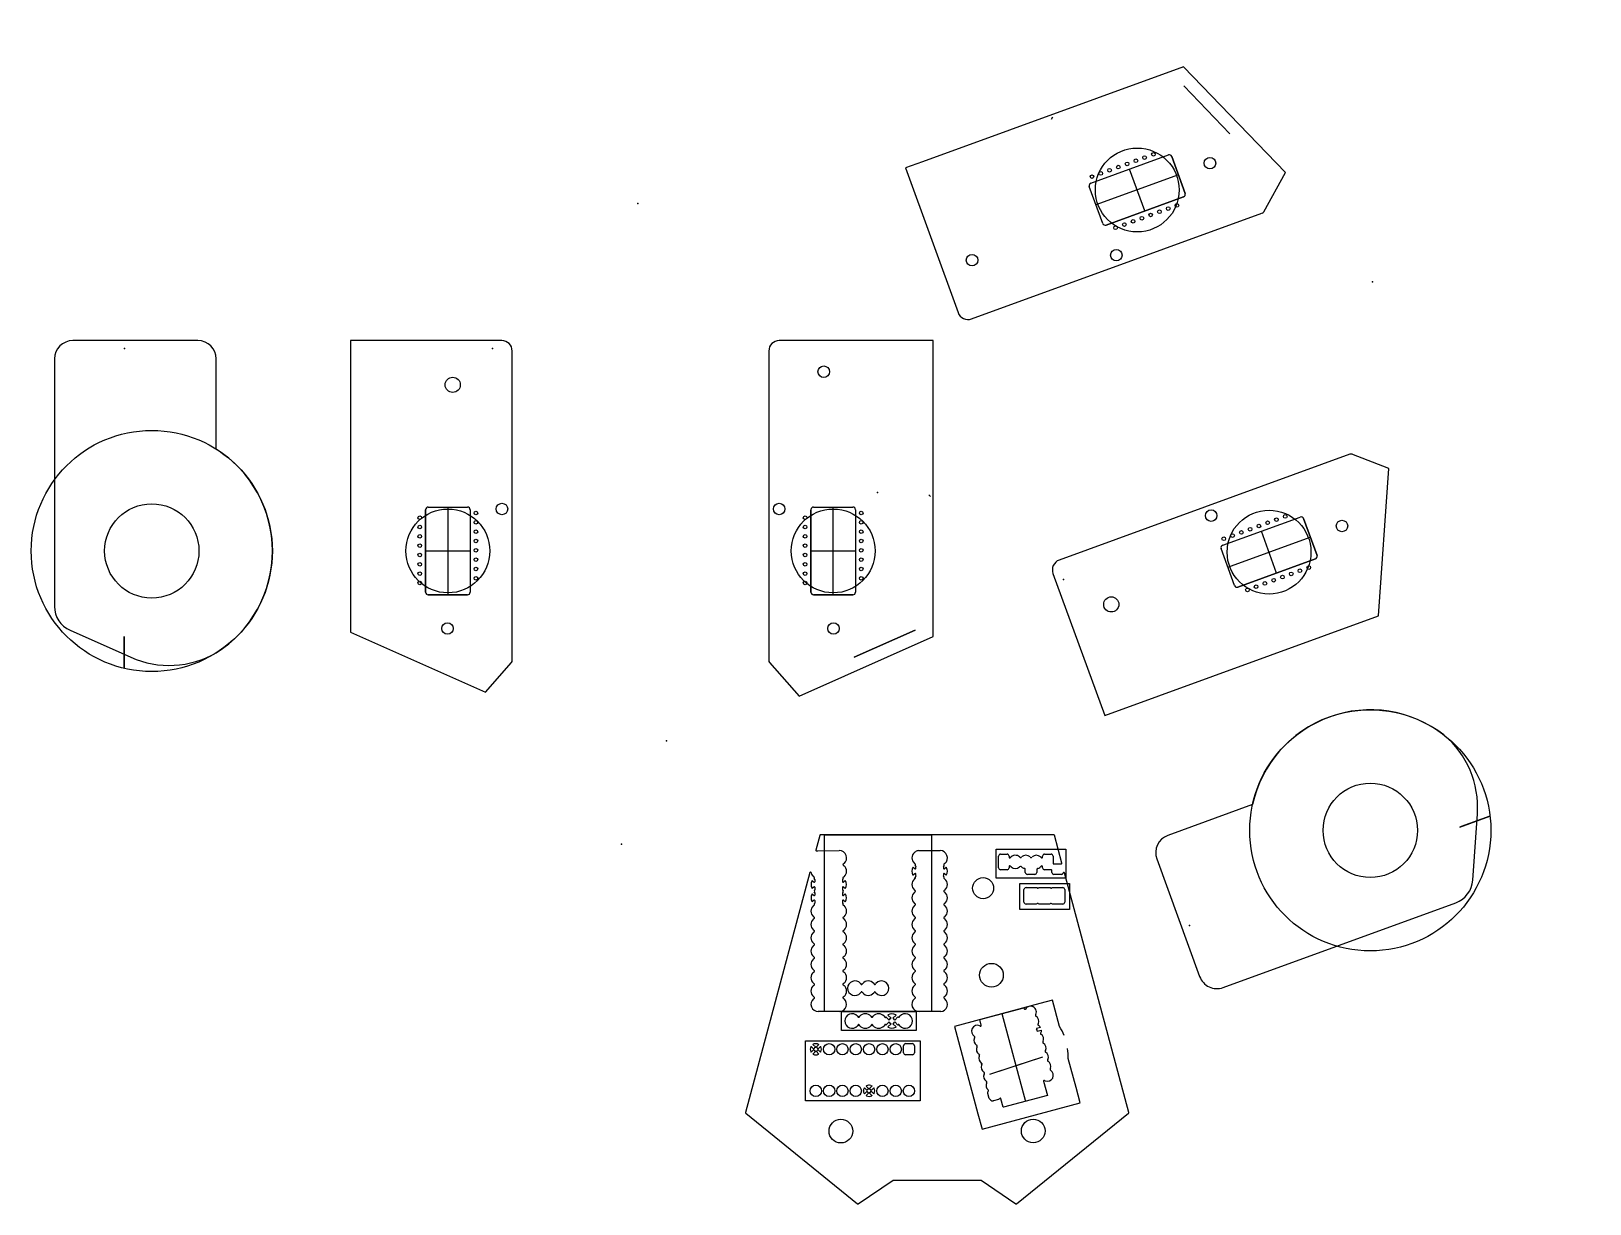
# Model space of a CAD drawing. Header units: millimetres. Extents: x -113 to 185, y -69 to 155.
import ezdxf

# ---------------------------------------------------------------- set-up
doc = ezdxf.new("R2010")
doc.units = ezdxf.units.MM
doc.header["$MEASUREMENT"] = 0
for name, color, linetype in [('atar_25mm_noscreen v5_Sketch1', 7, 'Continuous'), ('atar_25mm_noscreen v5_Sketch56', 7, 'Continuous'), ('serenity_TB_new v9 (1)_Sketch1', 7, 'Continuous'), ('serenity_TB_new v9 (1)_Sketch2', 7, 'Continuous'), ('serenity_TB_new v9 (1)_Sketch30', 7, 'Continuous'), ('serenity_TB_new v9 (1)_Sketch35', 7, 'Continuous'), ('serenity_TB_new v9 (1)_Sketch39', 7, 'Continuous'), ('serenity_TB_new v9 (1)_Sketch43', 7, 'Continuous'), ('serenity_TB_new v9 (1)_Sketch46', 7, 'Continuous'), ('serenity_TB_new v9_Sketch1', 7, 'Continuous'), ('serenity_TB_new v9_Sketch2', 7, 'Continuous'), ('serenity_TB_new v9_Sketch30', 7, 'Continuous'), ('serenity_TB_new v9_Sketch35', 7, 'Continuous'), ('serenity_TB_new v9_Sketch39', 7, 'Continuous'), ('serenity_TB_new v9_Sketch43', 7, 'Continuous'), ('serenity_TB_new v9_Sketch46', 7, 'Continuous')]:
    doc.layers.add(name, color=color, linetype=linetype)

# ---------------------------------------------------------------- blocks, each defined once
blk = doc.blocks.new('serenity_TB_newv9')
at = {"layer": 'serenity_TB_new v9_Sketch1'}
for p, q in [((8.411, 0.153, 0.16), (5.473, 0.153, 0.16)), ((8.411, -0.197, 0.16), (8.411, 0.153, 0.16)), ((5.273, -0.047, 0.16), (5.273, -5.948, 0.16)), ((8.411, -5.497, 0.16), (8.411, -0.197, 0.16)), ((6.078, -4.649, 0.16), (6.078, -3.074, 0.16)), ((6.078, -3.074, 0.16), (6.078, -4.649, 0.16)), ((6.128, -3.024, 0.16), (6.878, -3.024, 0.16)), ((6.128, -3.024, 0.16), (6.878, -3.024, 0.16)), ((6.503, -4.699, 0.16), (6.503, -3.024, 0.16)), ((6.928, -3.074, 0.16), (6.928, -4.649, 0.16)), ((6.928, -3.074, 0.16), (6.928, -4.649, 0.16)), ((6.078, -3.862, 0.16), (6.928, -3.862, 0.16)), ((6.878, -4.699, 0.16), (6.128, -4.699, 0.16)), ((6.128, -4.699, 0.16), (6.878, -4.699, 0.16)), ((5.851, -6.633, 0.16), (8.411, -5.497, 0.16)), ((5.288, -5.988, 0.16), (5.851, -6.633, 0.16))]:
    blk.add_line(p, q, dxfattribs=at)
for centre, radius in [((6.322, -0.441, 0.16), 0.11), ((5.47, -3.061, 0.16), 0.11), ((6.503, -3.862, 0.16), 0.8), ((5.967, -3.227, 0.16), 0.035), ((7.037, -3.138, 0.16), 0.035), ((5.967, -3.405, 0.16), 0.035), ((5.967, -3.583, 0.16), 0.035), ((7.037, -3.316, 0.16), 0.035), ((7.037, -3.494, 0.16), 0.035), ((5.967, -3.761, 0.16), 0.035), ((7.037, -3.672, 0.16), 0.035), ((7.037, -3.85, 0.16), 0.035), ((5.967, -3.939, 0.16), 0.035), ((5.967, -4.117, 0.16), 0.035), ((7.037, -4.028, 0.16), 0.035), ((5.967, -4.295, 0.16), 0.035), ((5.967, -4.473, 0.16), 0.035), ((7.037, -4.206, 0.16), 0.035), ((7.037, -4.384, 0.16), 0.035), ((6.509, -5.341, 0.16), 0.11)]:
    blk.add_circle(centre, radius, dxfattribs=at)
for centre, radius, start, end in [((5.473, -0.047, 0.16), 0.2, 90, 179.9996), ((6.128, -3.074, 0.16), 0.05, 90.0002, 179.9998), ((6.878, -3.074, 0.16), 0.05, 0.005, 89.995), ((6.128, -4.649, 0.16), 0.05, 179.9989, 270.0012), ((6.878, -4.649, 0.16), 0.05, 270, 0.0002), ((5.325, -5.952, 0.16), 0.0521, 176.2173, 224.4228)]:
    blk.add_arc(centre, radius, start, end, dxfattribs=at)
blk.add_point((0, 0, 0.16), dxfattribs=at)
at = {"layer": 'serenity_TB_new v9_Sketch2'}
for p, q in [((0.175, 0.153, 0.16), (-2.713, 0.153, 0.16)), ((-2.713, 0.153, 0.16), (-2.713, -5.409, 0.16)), ((0.375, -5.948, 0.16), (0.375, -0.047, 0.16)), ((-1.277, -3.075, 0.16), (-1.277, -4.65, 0.16)), ((-1.277, -4.65, 0.16), (-1.277, -3.075, 0.16)), ((-1.227, -3.025, 0.16), (-0.477, -3.025, 0.16)), ((-1.227, -3.025, 0.16), (-0.477, -3.025, 0.16)), ((-0.852, -3.025, 0.16), (-0.852, -4.7, 0.16)), ((-0.427, -3.075, 0.16), (-0.427, -4.65, 0.16)), ((-0.427, -3.075, 0.16), (-0.427, -4.65, 0.16)), ((-1.277, -3.862, 0.16), (-0.427, -3.862, 0.16)), ((-1.227, -4.7, 0.16), (-0.477, -4.7, 0.16)), ((-0.477, -4.7, 0.16), (-1.227, -4.7, 0.16)), ((-2.713, -5.409, 0.16), (-0.134, -6.555, 0.16)), ((-0.134, -6.555, 0.16), (0.361, -5.988, 0.16))]:
    blk.add_line(p, q, dxfattribs=at)
for centre, radius in [((-0.76, -0.691, 0.16), 0.145), ((0.18, -3.061, 0.16), 0.11), ((-0.852, -3.862, 0.16), 0.8), ((-1.388, -3.227, 0.16), 0.035), ((-0.318, -3.138, 0.16), 0.035), ((-1.388, -3.405, 0.16), 0.035), ((-1.388, -3.583, 0.16), 0.035), ((-0.318, -3.316, 0.16), 0.035), ((-0.318, -3.494, 0.16), 0.035), ((-1.388, -3.761, 0.16), 0.035), ((-0.318, -3.672, 0.16), 0.035), ((-0.318, -3.85, 0.16), 0.035), ((-1.388, -3.939, 0.16), 0.035), ((-1.388, -4.117, 0.16), 0.035), ((-0.318, -4.028, 0.16), 0.035), ((-1.388, -4.295, 0.16), 0.035), ((-1.388, -4.473, 0.16), 0.035), ((-0.318, -4.206, 0.16), 0.035), ((-0.318, -4.384, 0.16), 0.035), ((-0.86, -5.341, 0.16), 0.11)]:
    blk.add_circle(centre, radius, dxfattribs=at)
for centre, radius, start, end in [((0.175, -0.047, 0.16), 0.2, 0.0004, 90), ((-1.227, -3.075, 0.16), 0.05, 90.0002, 179.9998), ((-0.477, -3.075, 0.16), 0.05, 0.005, 89.995), ((-1.227, -4.65, 0.16), 0.05, 179.9989, 270.0012), ((-0.477, -4.65, 0.16), 0.05, 270, 0.0002), ((0.323, -5.952, 0.16), 0.0522, 315.5823, 3.7776)]:
    blk.add_arc(centre, radius, start, end, dxfattribs=at)
blk.add_point((0, 0, 0.16), dxfattribs=at)
at = {"layer": 'serenity_TB_new v9_Sketch30'}
for p, q in [((-7.029, -5.515, 1.725), (-7.029, -5.492, 1.568)), ((-7.029, -5.492, 1.568), (-7.029, -6.1, 1.14)), ((-7.029, -6.1, 1.14), (-7.029, -5.515, 1.725))]:
    blk.add_line(p, q, dxfattribs=at)
blk.add_point((-7.027, 0.002), dxfattribs=at)
at = {"layer": 'serenity_TB_new v9_Sketch35'}
for p, q in [((-5.623, 0.153, 0.94), (-8.011, 0.153, 0.94)), ((-8.361, -0.197, 0.94), (-8.361, -4.92, 0.94)), ((-5.273, -1.918, 0.94), (-5.273, -0.197, 0.94)), ((-8.064, -5.377, 0.94), (-6.904, -5.892, 0.94))]:
    blk.add_line(p, q, dxfattribs=at)
blk.add_circle((-6.504, -3.862, 0.94), 0.9, dxfattribs=at)
for centre, radius, start, end in [((-8.011, -0.197, 0.94), 0.35, 90, 180), ((-5.623, -0.197, 0.94), 0.35, 0.0004, 90), ((-6.503, -3.862, 0.94), 2.3, 302.3269, 57.6739), ((-7.861, -4.92, 0.94), 0.5, 180, 246.0655), ((-6.174, -4.247, 0.94), 1.8, 246.0655, 300.035)]:
    blk.add_arc(centre, radius, start, end, dxfattribs=at)
blk.add_point((0, 0, 0.94), dxfattribs=at)
at = {"layer": 'serenity_TB_new v9_Sketch39'}
for p, q in [((8.064, -5.377, 0.94), (6.904, -5.892, 0.94)), ((6.904, -5.892, 0.06), (8.064, -5.377, 0.06)), ((8.064, -5.377, 0.06), (8.064, -5.377, 0.94)), ((6.904, -5.892, 0.94), (6.904, -5.892, 0.06))]:
    blk.add_line(p, q, dxfattribs=at)
blk.add_point((3.321, -7.483), dxfattribs=at)
at = {"layer": 'serenity_TB_new v9_Sketch43'}
for p, q in [((8.361, -2.82, 0.866), (8.329, -2.788, 0.866)), ((8.329, -2.788, 0.866), (8.329, -2.788, 1.466)), ((8.329, -2.788, 1.466), (8.361, -2.82, 1.466)), ((8.361, -2.82, 1.466), (8.361, -2.82, 0.866))]:
    blk.add_line(p, q, dxfattribs=at)
blk.add_point((2.773, 2.772), dxfattribs=at)
at = {"layer": 'serenity_TB_new v9_Sketch46'}
blk.add_circle((-6.504, -3.862, 1.469), 2.301, dxfattribs=at)
blk.add_point((0, 0, 1.469), dxfattribs=at)
blk = doc.blocks.new('serenity_TB_newv9(1)')
at = {"layer": 'serenity_TB_new v9 (1)_Sketch1'}
for p, q in [((8.411, 0.153, 0.16), (5.473, 0.153, 0.16)), ((8.411, -0.197, 0.16), (8.411, 0.153, 0.16)), ((5.273, -0.047, 0.16), (5.273, -5.948, 0.16)), ((8.411, -5.497, 0.16), (8.411, -0.197, 0.16)), ((6.078, -3.074, 0.16), (6.078, -4.649, 0.16)), ((6.078, -4.649, 0.16), (6.078, -3.074, 0.16)), ((6.128, -3.024, 0.16), (6.878, -3.024, 0.16)), ((6.128, -3.024, 0.16), (6.878, -3.024, 0.16)), ((6.503, -4.699, 0.16), (6.503, -3.024, 0.16)), ((6.928, -3.074, 0.16), (6.928, -4.649, 0.16)), ((6.928, -3.074, 0.16), (6.928, -4.649, 0.16)), ((6.078, -3.862, 0.16), (6.928, -3.862, 0.16)), ((6.128, -4.699, 0.16), (6.878, -4.699, 0.16)), ((6.878, -4.699, 0.16), (6.128, -4.699, 0.16)), ((5.851, -6.633, 0.16), (8.411, -5.497, 0.16)), ((5.288, -5.988, 0.16), (5.851, -6.633, 0.16))]:
    blk.add_line(p, q, dxfattribs=at)
for centre, radius in [((6.322, -0.441, 0.16), 0.11), ((5.47, -3.061, 0.16), 0.11), ((6.503, -3.862, 0.16), 0.8), ((5.967, -3.227, 0.16), 0.035), ((7.037, -3.138, 0.16), 0.035), ((5.967, -3.405, 0.16), 0.035), ((5.967, -3.583, 0.16), 0.035), ((7.037, -3.316, 0.16), 0.035), ((7.037, -3.494, 0.16), 0.035), ((5.967, -3.761, 0.16), 0.035), ((7.037, -3.672, 0.16), 0.035), ((7.037, -3.85, 0.16), 0.035), ((5.967, -3.939, 0.16), 0.035), ((5.967, -4.117, 0.16), 0.035), ((7.037, -4.028, 0.16), 0.035), ((5.967, -4.295, 0.16), 0.035), ((5.967, -4.473, 0.16), 0.035), ((7.037, -4.206, 0.16), 0.035), ((7.037, -4.384, 0.16), 0.035), ((6.509, -5.341, 0.16), 0.11)]:
    blk.add_circle(centre, radius, dxfattribs=at)
for centre, radius, start, end in [((5.473, -0.047, 0.16), 0.2, 90, 179.9996), ((6.128, -3.074, 0.16), 0.05, 90.0002, 179.9998), ((6.878, -3.074, 0.16), 0.05, 0.005, 89.995), ((6.128, -4.649, 0.16), 0.05, 179.9989, 270.0012), ((6.878, -4.649, 0.16), 0.05, 270, 0.0002), ((5.325, -5.952, 0.16), 0.0521, 176.2173, 224.4228)]:
    blk.add_arc(centre, radius, start, end, dxfattribs=at)
blk.add_point((0, 0, 0.16), dxfattribs=at)
at = {"layer": 'serenity_TB_new v9 (1)_Sketch2'}
for p, q in [((0.175, 0.153, 0.16), (-2.713, 0.153, 0.16)), ((-2.713, 0.153, 0.16), (-2.713, -5.409, 0.16)), ((0.375, -5.948, 0.16), (0.375, -0.047, 0.16)), ((-1.277, -3.075, 0.16), (-1.277, -4.65, 0.16)), ((-1.277, -4.65, 0.16), (-1.277, -3.075, 0.16)), ((-1.227, -3.025, 0.16), (-0.477, -3.025, 0.16)), ((-1.227, -3.025, 0.16), (-0.477, -3.025, 0.16)), ((-0.852, -3.025, 0.16), (-0.852, -4.7, 0.16)), ((-0.427, -3.075, 0.16), (-0.427, -4.65, 0.16)), ((-0.427, -3.075, 0.16), (-0.427, -4.65, 0.16)), ((-1.277, -3.862, 0.16), (-0.427, -3.862, 0.16)), ((-1.227, -4.7, 0.16), (-0.477, -4.7, 0.16)), ((-0.477, -4.7, 0.16), (-1.227, -4.7, 0.16)), ((-2.713, -5.409, 0.16), (-0.134, -6.555, 0.16)), ((-0.134, -6.555, 0.16), (0.361, -5.988, 0.16))]:
    blk.add_line(p, q, dxfattribs=at)
for centre, radius in [((-0.76, -0.691, 0.16), 0.145), ((0.18, -3.061, 0.16), 0.11), ((-0.852, -3.862, 0.16), 0.8), ((-1.388, -3.227, 0.16), 0.035), ((-0.318, -3.138, 0.16), 0.035), ((-1.388, -3.405, 0.16), 0.035), ((-1.388, -3.583, 0.16), 0.035), ((-0.318, -3.316, 0.16), 0.035), ((-0.318, -3.494, 0.16), 0.035), ((-1.388, -3.761, 0.16), 0.035), ((-0.318, -3.672, 0.16), 0.035), ((-0.318, -3.85, 0.16), 0.035), ((-1.388, -3.939, 0.16), 0.035), ((-1.388, -4.117, 0.16), 0.035), ((-0.318, -4.028, 0.16), 0.035), ((-1.388, -4.295, 0.16), 0.035), ((-1.388, -4.473, 0.16), 0.035), ((-0.318, -4.206, 0.16), 0.035), ((-0.318, -4.384, 0.16), 0.035), ((-0.86, -5.341, 0.16), 0.11)]:
    blk.add_circle(centre, radius, dxfattribs=at)
for centre, radius, start, end in [((0.175, -0.047, 0.16), 0.2, 0.0004, 90), ((-1.227, -3.075, 0.16), 0.05, 90.0002, 179.9998), ((-0.477, -3.075, 0.16), 0.05, 0.005, 89.995), ((-1.227, -4.65, 0.16), 0.05, 179.9989, 270.0012), ((-0.477, -4.65, 0.16), 0.05, 270, 0.0002), ((0.323, -5.952, 0.16), 0.0522, 315.5823, 3.7776)]:
    blk.add_arc(centre, radius, start, end, dxfattribs=at)
blk.add_point((0, 0, 0.16), dxfattribs=at)
at = {"layer": 'serenity_TB_new v9 (1)_Sketch30'}
for p, q in [((-7.029, -5.492, 1.568), (-7.029, -6.1, 1.14)), ((-7.029, -5.515, 1.725), (-7.029, -5.492, 1.568)), ((-7.029, -6.1, 1.14), (-7.029, -5.515, 1.725))]:
    blk.add_line(p, q, dxfattribs=at)
blk.add_point((-7.027, 0.002), dxfattribs=at)
at = {"layer": 'serenity_TB_new v9 (1)_Sketch35'}
for p, q in [((-5.623, 0.153, 0.94), (-8.011, 0.153, 0.94)), ((-8.361, -0.197, 0.94), (-8.361, -4.92, 0.94)), ((-5.273, -1.918, 0.94), (-5.273, -0.197, 0.94)), ((-8.064, -5.377, 0.94), (-6.904, -5.892, 0.94))]:
    blk.add_line(p, q, dxfattribs=at)
blk.add_circle((-6.504, -3.862, 0.94), 0.9, dxfattribs=at)
for centre, radius, start, end in [((-8.011, -0.197, 0.94), 0.35, 90, 180), ((-5.623, -0.197, 0.94), 0.35, 0.0004, 90), ((-6.503, -3.862, 0.94), 2.3, 302.3269, 57.6739), ((-7.861, -4.92, 0.94), 0.5, 180, 246.0655), ((-6.174, -4.247, 0.94), 1.8, 246.0655, 300.035)]:
    blk.add_arc(centre, radius, start, end, dxfattribs=at)
blk.add_point((0, 0, 0.94), dxfattribs=at)
at = {"layer": 'serenity_TB_new v9 (1)_Sketch39'}
for p, q in [((6.904, -5.892, 0.06), (8.064, -5.377, 0.06)), ((8.064, -5.377, 0.94), (6.904, -5.892, 0.94)), ((8.064, -5.377, 0.06), (8.064, -5.377, 0.94)), ((6.904, -5.892, 0.94), (6.904, -5.892, 0.06))]:
    blk.add_line(p, q, dxfattribs=at)
blk.add_point((3.321, -7.483), dxfattribs=at)
at = {"layer": 'serenity_TB_new v9 (1)_Sketch43'}
for p, q in [((8.329, -2.788, 0.866), (8.329, -2.788, 1.466)), ((8.361, -2.82, 0.866), (8.329, -2.788, 0.866)), ((8.329, -2.788, 1.466), (8.361, -2.82, 1.466)), ((8.361, -2.82, 1.466), (8.361, -2.82, 0.866))]:
    blk.add_line(p, q, dxfattribs=at)
blk.add_point((2.773, 2.772), dxfattribs=at)
at = {"layer": 'serenity_TB_new v9 (1)_Sketch46'}
blk.add_circle((-6.504, -3.862, 1.469), 2.301, dxfattribs=at)
blk.add_point((0, 0, 1.469), dxfattribs=at)

msp = doc.modelspace()

# ---------------------------------------------------------------- linework, layer by layer
at = {"layer": 'atar_25mm_noscreen v5_Sketch1'}
for p, q in [((37.81, 1.65, 1.54), (37.07, -1.15, 1.54)), ((37.85, 1.71, 1.54), (37.81, 1.65, 1.54)), ((37.91, 1.74, 1.54), (37.85, 1.71, 1.54)), ((82.5, 1.74, 1.54), (37.91, 1.74, 1.54)), ((38.71, 1.74, 1.54), (59.13, 1.74, 1.54)), ((38.71, -31.98, 1.54), (38.71, 1.74, 1.54)), ((59.13, 1.74, 1.54), (59.13, -31.98, 1.54)), ((82.56, 1.72, 1.54), (82.5, 1.74, 1.54)), ((82.61, 1.67, 1.54), (82.56, 1.72, 1.54)), ((84.03, -3.63, 1.54), (82.61, 1.67, 1.54)), ((37.21, -1.3, 1.54), (37.42, -1.27, 1.54)), ((37.42, -1.27, 1.54), (37.48, -1.27, 1.54)), ((37.48, -1.27, 1.54), (41.55, -1.26, 1.54)), ((55.89, -1.6, 1.54), (56.06, -1.47, 1.54)), ((56.75, -1.26, 1.54), (60.8, -1.26, 1.54)), ((71.5, -6.54, 1.54), (71.5, -1, 1.54)), ((71.5, -1, 1.54), (84.81, -1, 1.54)), ((71.94, -2.37, 1.54), (71.95, -2.31, 1.54)), ((71.94, -4.46, 1.54), (71.94, -2.37, 1.54)), ((72.34, -1.91, 1.54), (72.4, -1.91, 1.54)), ((72.4, -1.91, 1.54), (73.5, -1.91, 1.54)), ((73.5, -1.91, 1.54), (73.56, -1.91, 1.54)), ((73.95, -2.31, 1.54), (73.96, -2.37, 1.54)), ((73.96, -2.37, 1.54), (73.96, -2.56, 1.54)), ((74.13, -2.65, 1.54), (74.18, -2.6, 1.54)), ((75.97, -2.45, 1.54), (76.06, -2.55, 1.54)), ((76.24, -2.55, 1.54), (76.33, -2.45, 1.54)), ((77.97, -2.45, 1.54), (78.06, -2.55, 1.54)), ((78.24, -2.55, 1.54), (78.33, -2.45, 1.54)), ((79.97, -2.45, 1.54), (80.14, -2.63, 1.54)), ((80.34, -2.37, 1.54), (80.35, -2.31, 1.54)), ((80.34, -2.53, 1.54), (80.34, -2.37, 1.54)), ((80.74, -1.91, 1.54), (80.8, -1.91, 1.54)), ((80.8, -1.91, 1.54), (81.9, -1.91, 1.54)), ((81.9, -1.91, 1.54), (81.96, -1.91, 1.54)), ((82.35, -2.31, 1.54), (82.36, -2.37, 1.54)), ((82.36, -2.37, 1.54), (82.36, -3.7, 1.54)), ((84.81, -1, 1.54), (84.81, -6.54, 1.54)), ((35.92, -5.41, 1.54), (23.64, -51.26, 1.54)), ((36.18, -5.52, 1.54), (36.17, -5.43, 1.54)), ((42.45, -3.71, 1.54), (42.28, -3.84, 1.54)), ((42.29, -4.02, 1.54), (42.45, -4.14, 1.54)), ((55.61, -4.47, 1.54), (55.65, -4.41, 1.54)), ((55.65, -5.97, 1.54), (55.61, -5.91, 1.54)), ((55.65, -4.41, 1.54), (55.96, -4.72, 1.54)), ((55.96, -5.66, 1.54), (55.65, -5.97, 1.54)), ((56.05, -3.83, 1.54), (55.89, -3.71, 1.54)), ((56.01, -4.06, 1.54), (56.06, -4.01, 1.54)), ((56.15, -4.2, 1.54), (56.01, -4.06, 1.54)), ((56.19, -4.26, 1.54), (56.15, -4.2, 1.54)), ((56.17, -4.42, 1.54), (56.19, -4.31, 1.54)), ((56.17, -4.63, 1.54), (56.17, -4.42, 1.54)), ((56.18, -6.01, 1.54), (56.17, -5.75, 1.54)), ((56.19, -4.31, 1.54), (56.19, -4.26, 1.54)), ((61.41, -4.25, 1.54), (61.4, -4.32, 1.54)), ((61.4, -4.32, 1.54), (61.42, -4.38, 1.54)), ((61.44, -4.2, 1.54), (61.41, -4.25, 1.54)), ((61.42, -4.38, 1.54), (61.42, -4.63, 1.54)), ((61.42, -5.75, 1.54), (61.42, -5.97, 1.54)), ((61.59, -4.06, 1.54), (61.44, -4.2, 1.54)), ((61.71, -3.71, 1.54), (61.53, -3.84, 1.54)), ((61.54, -4.03, 1.54), (61.59, -4.06, 1.54)), ((61.63, -4.72, 1.54), (61.94, -4.41, 1.54)), ((61.94, -5.97, 1.54), (61.63, -5.66, 1.54)), ((61.94, -4.41, 1.54), (61.98, -4.47, 1.54)), ((61.98, -5.91, 1.54), (61.94, -5.97, 1.54)), ((71.95, -4.52, 1.54), (71.94, -4.46, 1.54)), ((72.4, -4.92, 1.54), (72.34, -4.92, 1.54)), ((73.5, -4.92, 1.54), (72.4, -4.92, 1.54)), ((73.56, -4.92, 1.54), (73.5, -4.92, 1.54)), ((73.96, -4.46, 1.54), (73.95, -4.52, 1.54)), ((73.96, -4.3, 1.54), (73.96, -4.46, 1.54)), ((74.33, -4.37, 1.54), (74.16, -4.2, 1.54)), ((76.06, -4.28, 1.54), (75.97, -4.37, 1.54)), ((76.33, -4.37, 1.54), (76.24, -4.28, 1.54)), ((76.94, -4.65, 1.54), (76.85, -4.64, 1.54)), ((77.04, -5.35, 1.54), (77.04, -4.78, 1.54)), ((77.05, -5.41, 1.54), (77.04, -5.35, 1.54)), ((77.5, -5.81, 1.54), (77.44, -5.81, 1.54)), ((78.8, -5.81, 1.54), (77.5, -5.81, 1.54)), ((78.86, -5.81, 1.54), (78.8, -5.81, 1.54)), ((79.26, -5.35, 1.54), (79.25, -5.41, 1.54)), ((79.26, -4.78, 1.54), (79.26, -5.35, 1.54)), ((79.44, -4.64, 1.54), (79.36, -4.65, 1.54)), ((80.17, -4.18, 1.54), (80.12, -4.22, 1.54)), ((80.34, -4.46, 1.54), (80.34, -4.27, 1.54)), ((80.35, -4.52, 1.54), (80.34, -4.46, 1.54)), ((80.8, -4.92, 1.54), (80.74, -4.92, 1.54)), ((81.9, -4.92, 1.54), (80.8, -4.92, 1.54)), ((81.97, -4.92, 1.54), (81.9, -4.92, 1.54)), ((82.02, -4.91, 1.54), (81.97, -4.92, 1.54)), ((82.08, -4.95, 1.54), (82.02, -4.91, 1.54)), ((82.12, -5.01, 1.54), (82.08, -4.95, 1.54)), ((82.12, -5.34, 1.54), (82.12, -5.01, 1.54)), ((82.13, -5.4, 1.54), (82.12, -5.34, 1.54)), ((82.36, -3.7, 1.54), (82.39, -3.76, 1.54)), ((82.39, -3.76, 1.54), (82.46, -3.8, 1.54)), ((82.46, -3.8, 1.54), (82.51, -3.79, 1.54)), ((82.51, -3.79, 1.54), (82.58, -3.79, 1.54)), ((82.58, -5.8, 1.54), (82.52, -5.8, 1.54)), ((82.58, -3.79, 1.54), (83.92, -3.79, 1.54)), ((83.88, -5.8, 1.54), (82.58, -5.8, 1.54)), ((83.94, -5.8, 1.54), (83.88, -5.8, 1.54)), ((84.3, -5.5, 1.54), (84.28, -5.54, 1.54)), ((96.79, -51.26, 1.54), (84.53, -5.51, 1.54)), ((36.35, -7.01, 1.54), (36.4, -6.95, 1.54)), ((36.4, -8.51, 1.54), (36.35, -8.45, 1.54)), ((36.4, -6.95, 1.54), (36.7, -7.26, 1.54)), ((36.7, -8.2, 1.54), (36.4, -8.51, 1.54)), ((36.79, -6.37, 1.54), (36.63, -6.25, 1.54)), ((36.75, -6.6, 1.54), (36.81, -6.55, 1.54)), ((36.9, -6.74, 1.54), (36.75, -6.6, 1.54)), ((36.75, -8.87, 1.54), (36.9, -8.72, 1.54)), ((36.8, -8.9, 1.54), (36.75, -8.87, 1.54)), ((36.93, -6.8, 1.54), (36.9, -6.74, 1.54)), ((36.9, -8.72, 1.54), (36.92, -8.68, 1.54)), ((36.92, -6.96, 1.54), (36.93, -6.85, 1.54)), ((36.92, -7.17, 1.54), (36.92, -6.96, 1.54)), ((36.92, -8.55, 1.54), (36.92, -8.29, 1.54)), ((36.93, -8.61, 1.54), (36.92, -8.55, 1.54)), ((36.92, -8.68, 1.54), (36.93, -8.61, 1.54)), ((36.93, -6.85, 1.54), (36.93, -6.8, 1.54)), ((42.18, -6.74, 1.54), (42.15, -6.79, 1.54)), ((42.15, -6.79, 1.54), (42.15, -6.86, 1.54)), ((42.15, -6.86, 1.54), (42.16, -6.92, 1.54)), ((42.16, -8.51, 1.54), (42.15, -8.62, 1.54)), ((42.15, -8.62, 1.54), (42.15, -8.66, 1.54)), ((42.15, -8.66, 1.54), (42.18, -8.72, 1.54)), ((42.16, -6.92, 1.54), (42.16, -7.17, 1.54)), ((42.16, -8.29, 1.54), (42.16, -8.51, 1.54)), ((42.33, -6.6, 1.54), (42.18, -6.74, 1.54)), ((42.18, -8.72, 1.54), (42.33, -8.87, 1.54)), ((42.33, -8.87, 1.54), (42.26, -8.92, 1.54)), ((42.45, -6.25, 1.54), (42.27, -6.38, 1.54)), ((42.29, -6.57, 1.54), (42.33, -6.6, 1.54)), ((42.37, -7.26, 1.54), (42.68, -6.95, 1.54)), ((42.68, -8.51, 1.54), (42.37, -8.2, 1.54)), ((42.68, -6.95, 1.54), (42.72, -7.01, 1.54)), ((42.72, -8.45, 1.54), (42.68, -8.51, 1.54)), ((55.89, -6.68, 1.54), (56.06, -6.54, 1.54)), ((56.04, -8.9, 1.54), (55.89, -8.79, 1.54)), ((56.01, -6.33, 1.54), (56.15, -6.18, 1.54)), ((56.05, -6.36, 1.54), (56.01, -6.33, 1.54)), ((56.15, -6.18, 1.54), (56.18, -6.14, 1.54)), ((56.19, -6.07, 1.54), (56.18, -6.01, 1.54)), ((56.18, -6.14, 1.54), (56.19, -6.07, 1.54)), ((61.42, -5.97, 1.54), (61.4, -6.08, 1.54)), ((61.4, -6.08, 1.54), (61.41, -6.12, 1.54)), ((61.41, -6.12, 1.54), (61.44, -6.18, 1.54)), ((61.44, -6.18, 1.54), (61.59, -6.33, 1.54)), ((61.59, -6.33, 1.54), (61.53, -6.37, 1.54)), ((61.71, -8.79, 1.54), (61.53, -8.92, 1.54)), ((61.54, -6.56, 1.54), (61.71, -6.68, 1.54)), ((84.81, -6.54, 1.54), (71.5, -6.54, 1.54)), ((76, -7.5, 1.54), (85.5, -7.5, 1.54)), ((76, -12.5, 1.54), (76, -7.5, 1.54)), ((76.79, -8.73, 1.54), (76.8, -8.67, 1.54)), ((76.79, -11.02, 1.54), (76.79, -8.73, 1.54)), ((77.19, -8.27, 1.54), (77.25, -8.27, 1.54)), ((77.25, -8.27, 1.54), (79.05, -8.27, 1.54)), ((79.05, -8.27, 1.54), (79.11, -8.27, 1.54)), ((79.11, -8.27, 1.54), (79.25, -8.32, 1.54)), ((79.25, -8.32, 1.54), (79.36, -8.41, 1.54)), ((79.36, -8.41, 1.54), (79.43, -8.42, 1.54)), ((79.43, -8.42, 1.54), (79.49, -8.4, 1.54)), ((79.49, -8.4, 1.54), (79.59, -8.32, 1.54)), ((79.59, -8.32, 1.54), (79.73, -8.27, 1.54)), ((79.73, -8.27, 1.54), (79.79, -8.27, 1.54)), ((79.79, -8.27, 1.54), (81.59, -8.27, 1.54)), ((81.59, -8.27, 1.54), (81.65, -8.27, 1.54)), ((81.65, -8.27, 1.54), (81.79, -8.32, 1.54)), ((81.79, -8.32, 1.54), (81.9, -8.41, 1.54)), ((81.9, -8.41, 1.54), (81.97, -8.42, 1.54)), ((81.97, -8.42, 1.54), (82.03, -8.4, 1.54)), ((82.03, -8.4, 1.54), (82.13, -8.32, 1.54)), ((82.13, -8.32, 1.54), (82.27, -8.27, 1.54)), ((82.27, -8.27, 1.54), (82.33, -8.27, 1.54)), ((82.33, -8.27, 1.54), (84.13, -8.27, 1.54)), ((84.13, -8.27, 1.54), (84.19, -8.27, 1.54)), ((84.58, -8.67, 1.54), (84.59, -8.73, 1.54)), ((84.59, -8.73, 1.54), (84.59, -11.02, 1.54)), ((85.5, -7.5, 1.54), (85.5, -12.5, 1.54)), ((36.35, -9.55, 1.54), (36.4, -9.49, 1.54)), ((36.4, -11.05, 1.54), (36.35, -10.99, 1.54)), ((36.4, -9.49, 1.54), (36.7, -9.8, 1.54)), ((36.7, -10.74, 1.54), (36.4, -11.05, 1.54)), ((36.63, -11.76, 1.54), (36.81, -11.62, 1.54)), ((36.75, -9.14, 1.54), (36.81, -9.09, 1.54)), ((36.9, -9.28, 1.54), (36.75, -9.14, 1.54)), ((36.75, -11.41, 1.54), (36.9, -11.26, 1.54)), ((36.79, -11.44, 1.54), (36.75, -11.41, 1.54)), ((36.93, -9.34, 1.54), (36.9, -9.28, 1.54)), ((36.9, -11.26, 1.54), (36.92, -11.22, 1.54)), ((36.92, -9.5, 1.54), (36.93, -9.39, 1.54)), ((36.92, -9.71, 1.54), (36.92, -9.5, 1.54)), ((36.92, -11.09, 1.54), (36.92, -10.83, 1.54)), ((36.93, -11.15, 1.54), (36.92, -11.09, 1.54)), ((36.92, -11.22, 1.54), (36.93, -11.15, 1.54)), ((36.93, -9.39, 1.54), (36.93, -9.34, 1.54)), ((42.18, -9.28, 1.54), (42.15, -9.33, 1.54)), ((42.15, -9.33, 1.54), (42.15, -9.4, 1.54)), ((42.15, -9.4, 1.54), (42.16, -9.46, 1.54)), ((42.16, -11.05, 1.54), (42.15, -11.16, 1.54)), ((42.15, -11.16, 1.54), (42.15, -11.2, 1.54)), ((42.15, -11.2, 1.54), (42.18, -11.26, 1.54)), ((42.16, -9.46, 1.54), (42.16, -9.71, 1.54)), ((42.16, -10.83, 1.54), (42.16, -11.05, 1.54)), ((42.33, -9.14, 1.54), (42.18, -9.28, 1.54)), ((42.18, -11.26, 1.54), (42.33, -11.41, 1.54)), ((42.33, -11.41, 1.54), (42.27, -11.45, 1.54)), ((42.28, -9.1, 1.54), (42.33, -9.14, 1.54)), ((42.29, -11.64, 1.54), (42.45, -11.76, 1.54)), ((42.37, -9.8, 1.54), (42.68, -9.49, 1.54)), ((42.68, -11.05, 1.54), (42.37, -10.74, 1.54)), ((42.68, -9.49, 1.54), (42.72, -9.55, 1.54)), ((42.72, -10.99, 1.54), (42.68, -11.05, 1.54)), ((55.89, -9.22, 1.54), (56.06, -9.09, 1.54)), ((56.04, -11.44, 1.54), (55.89, -11.33, 1.54)), ((55.89, -11.76, 1.54), (56.06, -11.63, 1.54)), ((61.71, -11.33, 1.54), (61.53, -11.46, 1.54)), ((61.55, -9.1, 1.54), (61.71, -9.22, 1.54)), ((61.55, -11.64, 1.54), (61.71, -11.76, 1.54)), ((76.8, -11.08, 1.54), (76.79, -11.02, 1.54)), ((77.25, -11.48, 1.54), (77.19, -11.48, 1.54)), ((79.05, -11.48, 1.54), (77.25, -11.48, 1.54)), ((79.11, -11.48, 1.54), (79.05, -11.48, 1.54)), ((79.25, -11.43, 1.54), (79.11, -11.48, 1.54)), ((79.34, -11.35, 1.54), (79.25, -11.43, 1.54)), ((79.41, -11.33, 1.54), (79.34, -11.35, 1.54)), ((79.48, -11.34, 1.54), (79.41, -11.33, 1.54)), ((79.59, -11.43, 1.54), (79.48, -11.34, 1.54)), ((79.73, -11.48, 1.54), (79.59, -11.43, 1.54)), ((79.79, -11.48, 1.54), (79.73, -11.48, 1.54)), ((81.59, -11.48, 1.54), (79.79, -11.48, 1.54)), ((81.65, -11.48, 1.54), (81.59, -11.48, 1.54)), ((81.79, -11.43, 1.54), (81.65, -11.48, 1.54)), ((81.88, -11.35, 1.54), (81.79, -11.43, 1.54)), ((81.95, -11.33, 1.54), (81.88, -11.35, 1.54)), ((82.02, -11.34, 1.54), (81.95, -11.33, 1.54)), ((82.13, -11.43, 1.54), (82.02, -11.34, 1.54)), ((82.27, -11.48, 1.54), (82.13, -11.43, 1.54)), ((82.33, -11.48, 1.54), (82.27, -11.48, 1.54)), ((84.13, -11.48, 1.54), (82.33, -11.48, 1.54)), ((84.19, -11.48, 1.54), (84.13, -11.48, 1.54)), ((84.59, -11.02, 1.54), (84.58, -11.08, 1.54)), ((36.78, -13.98, 1.54), (36.63, -13.87, 1.54)), ((36.63, -14.3, 1.54), (36.8, -14.17, 1.54)), ((42.45, -13.87, 1.54), (42.28, -14, 1.54)), ((42.29, -14.18, 1.54), (42.45, -14.3, 1.54)), ((56.04, -13.98, 1.54), (55.89, -13.87, 1.54)), ((55.89, -14.3, 1.54), (56.06, -14.17, 1.54)), ((61.71, -13.87, 1.54), (61.53, -14, 1.54)), ((61.55, -14.18, 1.54), (61.71, -14.3, 1.54)), ((85.5, -12.5, 1.54), (76, -12.5, 1.54)), ((36.78, -16.52, 1.54), (36.63, -16.41, 1.54)), ((36.63, -16.84, 1.54), (36.8, -16.71, 1.54)), ((42.45, -16.41, 1.54), (42.28, -16.54, 1.54)), ((42.29, -16.72, 1.54), (42.45, -16.84, 1.54)), ((56.04, -16.52, 1.54), (55.89, -16.41, 1.54)), ((55.89, -16.84, 1.54), (56.06, -16.71, 1.54)), ((61.71, -16.41, 1.54), (61.53, -16.54, 1.54)), ((61.55, -16.72, 1.54), (61.71, -16.84, 1.54)), ((36.78, -19.06, 1.54), (36.63, -18.95, 1.54)), ((36.63, -19.38, 1.54), (36.8, -19.25, 1.54)), ((42.45, -18.95, 1.54), (42.28, -19.08, 1.54)), ((42.29, -19.26, 1.54), (42.45, -19.38, 1.54)), ((56.04, -19.06, 1.54), (55.89, -18.95, 1.54)), ((55.89, -19.38, 1.54), (56.06, -19.25, 1.54)), ((61.71, -18.95, 1.54), (61.53, -19.08, 1.54)), ((61.55, -19.26, 1.54), (61.71, -19.38, 1.54)), ((36.78, -21.6, 1.54), (36.63, -21.49, 1.54)), ((36.63, -21.92, 1.54), (36.8, -21.79, 1.54)), ((42.45, -21.49, 1.54), (42.28, -21.62, 1.54)), ((42.29, -21.8, 1.54), (42.45, -21.92, 1.54)), ((56.04, -21.6, 1.54), (55.89, -21.49, 1.54)), ((55.89, -21.92, 1.54), (56.06, -21.79, 1.54)), ((61.71, -21.49, 1.54), (61.53, -21.62, 1.54)), ((61.55, -21.8, 1.54), (61.71, -21.92, 1.54)), ((36.78, -24.14, 1.54), (36.63, -24.03, 1.54)), ((36.63, -24.46, 1.54), (36.8, -24.33, 1.54)), ((36.78, -26.68, 1.54), (36.63, -26.57, 1.54)), ((42.45, -24.03, 1.54), (42.28, -24.16, 1.54)), ((42.45, -26.57, 1.54), (42.28, -26.7, 1.54)), ((42.29, -24.34, 1.54), (42.45, -24.46, 1.54)), ((45.58, -26.61, 1.54), (45.71, -26.78, 1.54)), ((45.9, -26.77, 1.54), (46.01, -26.61, 1.54)), ((48.12, -26.61, 1.54), (48.25, -26.78, 1.54)), ((48.44, -26.77, 1.54), (48.55, -26.61, 1.54)), ((56.04, -24.14, 1.54), (55.89, -24.03, 1.54)), ((55.89, -24.46, 1.54), (56.06, -24.33, 1.54)), ((56.04, -26.68, 1.54), (55.89, -26.57, 1.54)), ((61.71, -24.03, 1.54), (61.53, -24.16, 1.54)), ((61.71, -26.57, 1.54), (61.53, -26.7, 1.54)), ((61.55, -24.34, 1.54), (61.71, -24.46, 1.54)), ((36.63, -27, 1.54), (36.8, -26.87, 1.54)), ((36.78, -29.22, 1.54), (36.63, -29.11, 1.54)), ((36.63, -29.54, 1.54), (36.8, -29.41, 1.54)), ((42.45, -29.11, 1.54), (42.28, -29.24, 1.54)), ((42.29, -26.88, 1.54), (42.45, -27, 1.54)), ((42.29, -29.42, 1.54), (42.45, -29.54, 1.54)), ((45.7, -28.26, 1.54), (45.58, -28.41, 1.54)), ((46.01, -28.41, 1.54), (45.88, -28.24, 1.54)), ((48.24, -28.26, 1.54), (48.12, -28.41, 1.54)), ((48.55, -28.41, 1.54), (48.42, -28.24, 1.54)), ((55.89, -27, 1.54), (56.06, -26.87, 1.54)), ((56.04, -29.22, 1.54), (55.89, -29.11, 1.54)), ((55.89, -29.54, 1.54), (56.06, -29.41, 1.54)), ((61.71, -29.11, 1.54), (61.53, -29.24, 1.54)), ((61.55, -26.88, 1.54), (61.71, -27, 1.54)), ((61.55, -29.42, 1.54), (61.71, -29.54, 1.54)), ((41.59, -31.98, 1.54), (37.53, -31.98, 1.54)), ((59.13, -31.98, 1.54), (38.71, -31.98, 1.54)), ((41.66, -31.98, 1.54), (41.59, -31.98, 1.54)), ((41.98, -31.98, 1.54), (56.21, -31.98, 1.54)), ((41.98, -35.61, 1.54), (41.98, -31.98, 1.54)), ((50.81, -32.63, 1.54), (50.87, -32.59, 1.54)), ((51.43, -33.25, 1.54), (50.81, -32.63, 1.54)), ((52.38, -32.63, 1.54), (51.76, -33.25, 1.54)), ((52.32, -32.59, 1.54), (52.38, -32.63, 1.54)), ((56.21, -31.98, 1.54), (56.21, -35.61, 1.54)), ((60.85, -31.98, 1.54), (56.79, -31.98, 1.54)), ((60.91, -31.98, 1.54), (60.85, -31.98, 1.54)), ((68.35, -33.5, 1.54), (76.77, -31.24, 1.54)), ((72.56, -32.37, 1.54), (77.07, -49.11, 1.54)), ((76.77, -31.24, 1.54), (76.79, -31.25, 1.54)), ((76.79, -31.25, 1.54), (76.84, -31.47, 1.54)), ((77.01, -31.55, 1.54), (77.06, -31.51, 1.54)), ((79.08, -32.54, 1.54), (79.01, -32.68, 1.54)), ((56.21, -35.61, 1.54), (41.98, -35.61, 1.54)), ((45.03, -32.87, 1.54), (45.16, -33.04, 1.54)), ((45.14, -34.51, 1.54), (45.03, -34.67, 1.54)), ((45.46, -34.67, 1.54), (45.33, -34.5, 1.54)), ((45.34, -33.02, 1.54), (45.46, -32.87, 1.54)), ((47.57, -32.87, 1.54), (47.7, -33.04, 1.54)), ((47.68, -34.51, 1.54), (47.57, -34.67, 1.54)), ((48, -34.67, 1.54), (47.87, -34.5, 1.54)), ((47.88, -33.02, 1.54), (48, -32.87, 1.54)), ((50.11, -32.87, 1.54), (50.24, -33.04, 1.54)), ((50.23, -34.51, 1.54), (50.11, -34.67, 1.54)), ((50.46, -34.55, 1.54), (50.42, -34.49, 1.54)), ((50.43, -33.03, 1.54), (50.46, -32.99, 1.54)), ((50.46, -32.99, 1.54), (51.07, -33.6, 1.54)), ((51.07, -33.93, 1.54), (50.46, -34.55, 1.54)), ((50.81, -34.9, 1.54), (51.43, -34.29, 1.54)), ((50.87, -34.94, 1.54), (50.81, -34.9, 1.54)), ((51.07, -33.6, 1.54), (51.09, -33.56, 1.54)), ((51.09, -33.98, 1.54), (51.07, -33.93, 1.54)), ((51.38, -33.26, 1.54), (51.43, -33.25, 1.54)), ((51.43, -34.29, 1.54), (51.38, -34.28, 1.54)), ((51.76, -33.25, 1.54), (51.81, -33.26, 1.54)), ((51.81, -34.28, 1.54), (51.76, -34.29, 1.54)), ((51.76, -34.29, 1.54), (52.38, -34.9, 1.54)), ((52.1, -33.56, 1.54), (52.12, -33.6, 1.54)), ((52.12, -33.93, 1.54), (52.1, -33.98, 1.54)), ((52.12, -33.6, 1.54), (52.73, -32.99, 1.54)), ((52.73, -34.55, 1.54), (52.12, -33.93, 1.54)), ((52.38, -34.9, 1.54), (52.32, -34.94, 1.54)), ((52.73, -32.99, 1.54), (52.77, -33.04, 1.54)), ((52.76, -34.51, 1.54), (52.73, -34.55, 1.54)), ((53.08, -34.67, 1.54), (52.95, -34.49, 1.54)), ((52.96, -33.03, 1.54), (53.08, -32.87, 1.54)), ((68.35, -33.51, 1.54), (68.35, -33.5, 1.54)), ((68.64, -34.59, 1.54), (68.35, -33.51, 1.54)), ((68.36, -34.68, 1.54), (68.47, -34.74, 1.54)), ((79.07, -32.84, 1.54), (79.09, -32.85, 1.54)), ((79.95, -35.02, 1.54), (79.16, -35.23, 1.54)), ((79.16, -35.23, 1.54), (79.18, -35.24, 1.54)), ((79.29, -35.71, 1.54), (80.08, -35.5, 1.54)), ((79.3, -35.69, 1.54), (79.29, -35.71, 1.54)), ((79.54, -34.26, 1.54), (79.47, -34.4, 1.54)), ((79.52, -34.57, 1.54), (79.54, -34.58, 1.54)), ((79.92, -34.95, 1.54), (79.95, -35.02, 1.54)), ((80.08, -35.63, 1.54), (80.05, -35.81, 1.54)), ((80.08, -35.5, 1.54), (80.08, -35.63, 1.54)), ((35.08, -37.53, 1.54), (57, -37.53, 1.54)), ((35.08, -49, 1.54), (35.08, -37.53, 1.54)), ((36.13, -38.66, 1.54), (36.17, -38.61, 1.54)), ((36.17, -38.61, 1.54), (36.68, -39.13, 1.54)), ((36.52, -38.26, 1.54), (36.57, -38.22, 1.54)), ((37.04, -38.78, 1.54), (36.52, -38.26, 1.54)), ((37.63, -38.26, 1.54), (37.11, -38.78, 1.54)), ((37.39, -38.14, 1.54), (37.58, -38.22, 1.54)), ((37.46, -39.13, 1.54), (37.98, -38.61, 1.54)), ((37.58, -38.22, 1.54), (37.63, -38.26, 1.54)), ((37.98, -38.61, 1.54), (38.02, -38.66, 1.54)), ((53.78, -38.55, 1.54), (53.79, -38.49, 1.54)), ((53.78, -39.78, 1.54), (53.78, -38.55, 1.54)), ((54.18, -38.1, 1.54), (54.24, -38.09, 1.54)), ((54.24, -38.09, 1.54), (55.47, -38.09, 1.54)), ((55.47, -38.09, 1.54), (55.53, -38.1, 1.54)), ((55.92, -38.49, 1.54), (55.93, -38.55, 1.54)), ((55.93, -38.55, 1.54), (55.93, -39.78, 1.54)), ((57, -37.53, 1.54), (57, -49, 1.54)), ((67.35, -36.71, 1.54), (67.33, -36.7, 1.54)), ((67.34, -37.02, 1.54), (67.41, -36.88, 1.54)), ((67.81, -38.43, 1.54), (67.79, -38.42, 1.54)), ((67.8, -38.74, 1.54), (67.87, -38.6, 1.54)), ((80, -35.98, 1.54), (79.93, -36.11, 1.54)), ((79.98, -36.28, 1.54), (80.01, -36.29, 1.54)), ((80.05, -35.81, 1.54), (80, -35.98, 1.54)), ((80.46, -37.7, 1.54), (80.39, -37.84, 1.54)), ((80.45, -38, 1.54), (80.47, -38.01, 1.54)), ((36.17, -39.72, 1.54), (36.13, -39.67, 1.54)), ((36.68, -39.2, 1.54), (36.17, -39.72, 1.54)), ((36.52, -40.08, 1.54), (37.04, -39.56, 1.54)), ((36.57, -40.11, 1.54), (36.52, -40.08, 1.54)), ((36.68, -39.13, 1.54), (36.68, -39.12, 1.54)), ((36.68, -39.22, 1.54), (36.68, -39.2, 1.54)), ((37.02, -38.78, 1.54), (37.04, -38.78, 1.54)), ((37.04, -39.56, 1.54), (37.02, -39.56, 1.54)), ((37.11, -38.78, 1.54), (37.13, -38.78, 1.54)), ((37.11, -39.56, 1.54), (37.63, -40.08, 1.54)), ((37.13, -39.56, 1.54), (37.11, -39.56, 1.54)), ((37.46, -39.12, 1.54), (37.46, -39.13, 1.54)), ((37.98, -39.72, 1.54), (37.46, -39.2, 1.54)), ((37.46, -39.2, 1.54), (37.46, -39.22, 1.54)), ((37.63, -40.08, 1.54), (37.58, -40.11, 1.54)), ((38.02, -39.67, 1.54), (37.98, -39.72, 1.54)), ((53.79, -39.84, 1.54), (53.78, -39.78, 1.54)), ((54.24, -40.24, 1.54), (54.18, -40.23, 1.54)), ((55.47, -40.24, 1.54), (54.24, -40.24, 1.54)), ((55.53, -40.23, 1.54), (55.47, -40.24, 1.54)), ((55.93, -39.78, 1.54), (55.92, -39.84, 1.54)), ((68.27, -40.15, 1.54), (68.25, -40.14, 1.54)), ((68.26, -40.46, 1.54), (68.33, -40.32, 1.54)), ((80.33, -40.7, 1.54), (70.23, -43.98, 1.54)), ((80.33, -40.7, 1.54), (75.25, -42.35, 1.54)), ((80.92, -39.42, 1.54), (80.85, -39.55, 1.54)), ((80.91, -39.72, 1.54), (80.93, -39.73, 1.54)), ((81.39, -41.14, 1.54), (81.32, -41.27, 1.54)), ((81.37, -41.44, 1.54), (81.39, -41.45, 1.54)), ((68.73, -41.87, 1.54), (68.71, -41.86, 1.54)), ((68.72, -42.18, 1.54), (68.79, -42.04, 1.54)), ((69.2, -43.59, 1.54), (69.18, -43.58, 1.54)), ((69.18, -43.9, 1.54), (69.25, -43.76, 1.54)), ((75.25, -42.35, 1.54), (70.23, -43.98, 1.54)), ((81.85, -42.86, 1.54), (81.78, -42.99, 1.54)), ((81.83, -43.16, 1.54), (81.85, -43.17, 1.54)), ((46.29, -46.6, 1.54), (46.33, -46.55, 1.54)), ((46.33, -46.55, 1.54), (46.84, -47.07, 1.54)), ((46.84, -47.14, 1.54), (46.33, -47.66, 1.54)), ((46.68, -46.2, 1.54), (46.73, -46.16, 1.54)), ((47.2, -46.72, 1.54), (46.68, -46.2, 1.54)), ((46.68, -48.02, 1.54), (47.2, -47.5, 1.54)), ((46.84, -47.07, 1.54), (46.84, -47.06, 1.54)), ((46.84, -47.16, 1.54), (46.84, -47.14, 1.54)), ((47.18, -46.72, 1.54), (47.2, -46.72, 1.54)), ((47.2, -47.5, 1.54), (47.18, -47.5, 1.54)), ((47.79, -46.2, 1.54), (47.27, -46.72, 1.54)), ((47.27, -46.72, 1.54), (47.29, -46.72, 1.54)), ((47.27, -47.5, 1.54), (47.79, -48.02, 1.54)), ((47.29, -47.5, 1.54), (47.27, -47.5, 1.54)), ((47.55, -46.08, 1.54), (47.74, -46.16, 1.54)), ((47.62, -47.07, 1.54), (48.14, -46.55, 1.54)), ((47.62, -47.06, 1.54), (47.62, -47.07, 1.54)), ((47.62, -47.14, 1.54), (47.62, -47.16, 1.54)), ((48.14, -47.66, 1.54), (47.62, -47.14, 1.54)), ((47.74, -46.16, 1.54), (47.79, -46.2, 1.54)), ((48.14, -46.55, 1.54), (48.18, -46.6, 1.54)), ((69.66, -45.31, 1.54), (69.64, -45.3, 1.54)), ((69.64, -45.61, 1.54), (69.71, -45.48, 1.54)), ((69.92, -47.35, 1.54), (69.97, -47.18, 1.54)), ((69.92, -47.52, 1.54), (69.92, -47.35, 1.54)), ((69.93, -47.59, 1.54), (69.92, -47.52, 1.54)), ((70.18, -48.54, 1.54), (69.93, -47.59, 1.54)), ((69.98, -46.94, 1.54), (69.95, -46.91, 1.54)), ((69.97, -47.18, 1.54), (70.02, -47.1, 1.54)), ((80.55, -45.28, 1.54), (81.27, -47.98, 1.54)), ((80.82, -45.19, 1.54), (80.72, -45.14, 1.54)), ((57, -49, 1.54), (35.08, -49, 1.54)), ((46.33, -47.66, 1.54), (46.29, -47.61, 1.54)), ((46.73, -48.05, 1.54), (46.68, -48.02, 1.54)), ((47.79, -48.02, 1.54), (47.74, -48.05, 1.54)), ((48.18, -47.61, 1.54), (48.14, -47.66, 1.54)), ((70.21, -48.61, 1.54), (70.18, -48.54, 1.54)), ((70.97, -48.99, 1.54), (70.9, -49, 1.54)), ((71.92, -48.74, 1.54), (70.97, -48.99, 1.54)), ((71.99, -48.71, 1.54), (71.92, -48.74, 1.54)), ((72.13, -48.62, 1.54), (71.99, -48.71, 1.54)), ((72.19, -48.56, 1.54), (72.13, -48.62, 1.54)), ((72.83, -50.22, 1.54), (72.4, -48.61, 1.54)), ((72.87, -50.23, 1.54), (72.83, -50.22, 1.54)), ((81.27, -47.98, 1.54), (72.87, -50.23, 1.54)), ((23.64, -51.26, 1.54), (23.64, -51.33, 1.54)), ((23.64, -51.33, 1.54), (23.68, -51.39, 1.54)), ((23.68, -51.39, 1.54), (45.05, -68.65, 1.54)), ((75.39, -68.64, 1.54), (96.75, -51.38, 1.54)), ((96.75, -51.38, 1.54), (96.79, -51.33, 1.54)), ((96.79, -51.33, 1.54), (96.79, -51.26, 1.54)), ((45.18, -68.65, 1.54), (51.82, -64.18, 1.54)), ((51.82, -64.18, 1.54), (68.6, -64.18, 1.54)), ((68.6, -64.18, 1.54), (75.26, -68.65, 1.54)), ((45.05, -68.65, 1.54), (45.12, -68.67, 1.54)), ((45.12, -68.67, 1.54), (45.18, -68.65, 1.54)), ((75.26, -68.65, 1.54), (75.33, -68.67, 1.54)), ((75.33, -68.67, 1.54), (75.39, -68.64, 1.54))]:
    msp.add_line(p, q, dxfattribs=at)
for centre, radius in [((69, -8.42, 1.54), 2.01), ((70.59, -25.03, 1.54), 2.26), ((39.61, -39.17, 1.54), 1.08), ((42.15, -39.17, 1.54), 1.08), ((44.69, -39.17, 1.54), 1.08), ((47.23, -39.17, 1.54), 1.08), ((49.77, -39.17, 1.54), 1.08), ((52.31, -39.17, 1.54), 1.08), ((37.07, -47.11, 1.54), 1.08), ((39.61, -47.11, 1.54), 1.08), ((42.15, -47.11, 1.54), 1.08), ((44.69, -47.11, 1.54), 1.08), ((49.77, -47.11, 1.54), 1.08), ((52.31, -47.11, 1.54), 1.08), ((54.85, -47.11, 1.54), 1.08), ((41.85, -54.79, 1.54), 2.26), ((78.56, -54.76, 1.54), 2.26)]:
    msp.add_circle(centre, radius, dxfattribs=at)
for centre, radius, start, end in [((37.19, -1.18, 1.54), 0.124, 164.9997, 279.0004), ((41.55, -2.65, 1.54), 1.39, 310.5167, 89.9722), ((56.79, -2.65, 1.54), 1.39, 130.4999, 229.5003), ((56.79, -2.65, 1.54), 1.39, 91.6006, 121.4952), ((60.8, -2.65, 1.54), 1.39, 310.5167, 89.9722), ((72.45, -2.41, 1.54), 0.514, 102.2737, 167.7266), ((73.45, -2.41, 1.54), 0.514, 12.273, 77.7267), ((74.08, -2.53, 1.54), 0.124, 193.0901, 291.2718), ((75.15, -3.41, 1.54), 1.26, 49.4713, 140.1283), ((76.15, -2.46, 1.54), 0.124, 224.9999, 315.0001), ((77.15, -3.41, 1.54), 1.26, 49.5, 130.5002), ((78.15, -2.46, 1.54), 0.124, 225.0001, 314.9992), ((79.15, -3.41, 1.54), 1.26, 49.5, 130.5002), ((80.22, -2.53, 1.54), 0.124, 229.0913, 359.9996), ((80.85, -2.41, 1.54), 0.514, 102.2737, 167.7266), ((81.85, -2.41, 1.54), 0.514, 12.273, 77.7267), ((36.04, -5.45, 1.54), 0.124, 9, 164.9989), ((37.53, -5.19, 1.54), 1.39, 193.5001, 229.5003), ((42.37, -3.92, 1.54), 0.124, 135.8187, 234.0002), ((41.55, -5.19, 1.54), 1.39, 310.5, 49.5004), ((56.79, -5.19, 1.54), 1.38, 148.4998, 211.5002), ((56.05, -4.63, 1.54), 0.124, 225.0002, 359.9997), ((56.05, -5.75, 1.54), 0.124, 359.9997, 135.0004), ((55.98, -3.93, 1.54), 0.124, 315.8187, 54.0002), ((61.54, -4.63, 1.54), 0.124, 179.9999, 315.0002), ((61.54, -5.75, 1.54), 0.124, 45.0002, 179.9997), ((61.62, -3.93, 1.54), 0.124, 135.8184, 233.9992), ((60.8, -5.19, 1.54), 1.38, 328.5001, 31.5004), ((72.45, -4.41, 1.54), 0.514, 192.2735, 257.7269), ((73.45, -4.41, 1.54), 0.514, 282.273, 347.727), ((74.08, -4.3, 1.54), 0.124, 49.0913, 179.9996), ((75.15, -3.41, 1.54), 1.26, 229.5, 310.5), ((76.15, -4.37, 1.54), 0.124, 44.9999, 135.0001), ((77.15, -3.41, 1.54), 1.26, 229.4999, 256.4999), ((76.92, -4.78, 1.54), 0.124, 0.0002, 81.0005), ((77.55, -5.31, 1.54), 0.514, 192.2735, 257.7269), ((78.75, -5.31, 1.54), 0.514, 282.273, 347.727), ((79.38, -4.78, 1.54), 0.124, 99, 179.9993), ((79.15, -3.42, 1.54), 1.25, 283.4362, 320.2475), ((80.22, -4.3, 1.54), 0.124, 13.0915, 111.2744), ((80.85, -4.41, 1.54), 0.514, 192.2735, 257.7269), ((82.63, -5.3, 1.54), 0.514, 192.2735, 257.7269), ((83.91, -3.67, 1.54), 0.124, 276.8184, 14.9997), ((83.83, -5.3, 1.54), 0.514, 282.273, 331.3635), ((84.41, -5.54, 1.54), 0.124, 15.0004, 159.5441), ((37.53, -7.73, 1.54), 1.38, 148.4998, 211.5002), ((36.79, -7.17, 1.54), 0.124, 224.9996, 359.9999), ((36.79, -8.29, 1.54), 0.124, 359.9999, 135.0002), ((36.72, -6.47, 1.54), 0.124, 315.8187, 54.0002), ((36.73, -9, 1.54), 0.124, 315.818, 54.0003), ((42.28, -7.17, 1.54), 0.124, 179.9997, 315.0004), ((42.28, -8.29, 1.54), 0.124, 44.9999, 179.9991), ((42.36, -6.47, 1.54), 0.124, 135.8187, 234), ((42.35, -9, 1.54), 0.124, 135.818, 234.0003), ((41.55, -7.73, 1.54), 1.38, 328.5001, 31.5004), ((56.79, -7.73, 1.54), 1.39, 130.4999, 229.5003), ((55.97, -9, 1.54), 0.124, 315.8187, 54.0002), ((55.98, -6.46, 1.54), 0.124, 315.8187, 54), ((61.62, -6.46, 1.54), 0.124, 135.8183, 234.0006), ((61.62, -9, 1.54), 0.124, 135.818, 234.0003), ((60.8, -7.73, 1.54), 1.39, 310.5, 49.5004), ((77.3, -8.78, 1.54), 0.514, 102.2737, 167.7266), ((84.08, -8.78, 1.54), 0.514, 12.273, 77.7267), ((37.53, -12.81, 1.54), 1.39, 130.4999, 229.5003), ((37.53, -10.27, 1.54), 1.38, 148.4998, 211.5002), ((36.79, -9.71, 1.54), 0.124, 225.0002, 359.9997), ((36.79, -10.83, 1.54), 0.124, 359.9997, 135.0004), ((36.72, -11.54, 1.54), 0.124, 315.818, 54.0003), ((42.28, -9.71, 1.54), 0.124, 179.9999, 315.0002), ((42.28, -10.83, 1.54), 0.124, 45.0002, 179.9997), ((42.36, -11.54, 1.54), 0.124, 135.8183, 234.0006), ((41.55, -12.81, 1.54), 1.39, 310.5, 49.5003), ((41.55, -10.27, 1.54), 1.38, 328.5001, 31.5004), ((56.79, -10.27, 1.54), 1.39, 130.4999, 229.5003), ((56.79, -12.81, 1.54), 1.39, 130.4999, 229.5003), ((55.97, -11.54, 1.54), 0.124, 315.8187, 54.0002), ((61.62, -11.54, 1.54), 0.124, 135.8187, 234.0002), ((60.8, -10.27, 1.54), 1.39, 310.5, 49.5004), ((60.8, -12.81, 1.54), 1.39, 310.5, 49.5004), ((77.3, -10.98, 1.54), 0.514, 192.2735, 257.7269), ((84.08, -10.98, 1.54), 0.514, 282.273, 347.727), ((37.53, -15.35, 1.54), 1.39, 130.5, 229.5003), ((36.71, -14.08, 1.54), 0.124, 315.8183, 54.0006), ((42.37, -14.08, 1.54), 0.124, 135.8183, 234.0006), ((41.55, -15.35, 1.54), 1.39, 310.5, 49.5004), ((56.79, -15.35, 1.54), 1.39, 130.5, 229.5), ((55.97, -14.08, 1.54), 0.124, 315.8183, 54.0006), ((61.62, -14.08, 1.54), 0.124, 135.8187, 234.0002), ((60.8, -15.35, 1.54), 1.39, 310.5, 49.5004), ((37.53, -17.89, 1.54), 1.39, 130.5, 229.5), ((36.71, -16.62, 1.54), 0.124, 315.8183, 54.0006), ((42.37, -16.62, 1.54), 0.124, 135.8183, 234.0006), ((41.55, -17.89, 1.54), 1.39, 310.5, 49.5004), ((56.79, -17.89, 1.54), 1.39, 130.5, 229.5003), ((55.97, -16.62, 1.54), 0.124, 315.8181, 54.0001), ((61.62, -16.62, 1.54), 0.124, 135.818, 234.0003), ((60.8, -17.89, 1.54), 1.39, 310.5, 49.5004), ((37.53, -20.43, 1.54), 1.39, 130.4999, 229.5003), ((36.71, -19.16, 1.54), 0.124, 315.8181, 54.0001), ((42.37, -19.16, 1.54), 0.124, 135.8183, 234.0006), ((41.55, -20.43, 1.54), 1.39, 310.5, 49.5004), ((56.79, -20.43, 1.54), 1.39, 130.4999, 229.5003), ((55.97, -19.16, 1.54), 0.124, 315.8183, 54.0006), ((61.62, -19.16, 1.54), 0.124, 135.8183, 234.0006), ((60.8, -20.43, 1.54), 1.39, 310.5, 49.5003), ((37.53, -22.97, 1.54), 1.39, 130.4999, 229.5003), ((36.71, -21.7, 1.54), 0.124, 315.8183, 54.0006), ((42.37, -21.7, 1.54), 0.124, 135.8187, 234.0002), ((41.55, -22.97, 1.54), 1.39, 310.5, 49.5004), ((56.79, -22.97, 1.54), 1.39, 130.4999, 229.5003), ((55.97, -21.7, 1.54), 0.124, 315.8183, 54.0006), ((61.62, -21.7, 1.54), 0.124, 135.8183, 234.0006), ((60.8, -22.97, 1.54), 1.39, 310.5, 49.5003), ((37.53, -25.51, 1.54), 1.39, 130.4999, 229.5003), ((36.71, -24.24, 1.54), 0.124, 315.8187, 54.0002), ((36.71, -26.78, 1.54), 0.124, 315.8187, 54.0002), ((42.37, -24.24, 1.54), 0.124, 135.8187, 234.0002), ((42.37, -26.78, 1.54), 0.124, 135.8183, 234.0006), ((41.55, -25.51, 1.54), 1.39, 310.5, 49.5004), ((44.53, -27.51, 1.54), 1.39, 40.5, 319.4999), ((45.8, -26.69, 1.54), 0.124, 225.818, 324.0003), ((47.07, -27.51, 1.54), 1.39, 40.4999, 139.5003), ((48.34, -26.69, 1.54), 0.124, 225.818, 324.0003), ((49.61, -27.51, 1.54), 1.39, 220.4999, 139.5003), ((56.79, -25.51, 1.54), 1.39, 130.4999, 229.5003), ((55.97, -24.24, 1.54), 0.124, 315.8187, 54.0002), ((55.97, -26.78, 1.54), 0.124, 315.8187, 54.0002), ((61.62, -24.24, 1.54), 0.124, 135.8183, 234.0006), ((61.62, -26.78, 1.54), 0.124, 135.8183, 234.0006), ((60.8, -25.51, 1.54), 1.39, 310.5, 49.5003), ((37.53, -28.05, 1.54), 1.39, 130.4999, 229.5003), ((37.53, -30.59, 1.54), 1.39, 130.5166, 269.9725), ((36.71, -29.32, 1.54), 0.124, 315.8187, 54.0002), ((41.55, -30.59, 1.54), 1.39, 274.5003, 49.5003), ((42.37, -29.32, 1.54), 0.124, 135.8183, 234.0006), ((41.55, -28.05, 1.54), 1.39, 310.5, 49.5004), ((45.8, -28.33, 1.54), 0.124, 45.8183, 143.9988), ((47.07, -27.51, 1.54), 1.39, 220.4999, 319.5), ((48.34, -28.33, 1.54), 0.124, 45.8185, 143.9992), ((56.79, -28.05, 1.54), 1.39, 130.4999, 229.5003), ((56.79, -30.59, 1.54), 1.39, 130.5167, 269.9724), ((55.97, -29.32, 1.54), 0.124, 315.8183, 54.0006), ((60.8, -30.59, 1.54), 1.39, 274.5002, 49.5003), ((61.62, -29.32, 1.54), 0.124, 135.818, 234.0003), ((60.8, -28.05, 1.54), 1.39, 310.5, 49.5003), ((43.97, -33.77, 1.54), 1.39, 40.5, 319.4999), ((46.51, -33.77, 1.54), 1.39, 40.4999, 139.5003), ((49.05, -33.77, 1.54), 1.39, 40.4999, 139.5003), ((51.59, -33.77, 1.54), 1.38, 58.4998, 121.5002), ((54.13, -33.77, 1.54), 1.39, 220.4999, 139.5003), ((76.96, -31.43, 1.54), 0.124, 195.0007, 291.2726), ((78.03, -32.1, 1.54), 1.14, 76.4848, 148.3129), ((78.03, -32.1, 1.54), 1.14, 337.4997, 76.5), ((79.12, -32.73, 1.54), 0.124, 152.999, 242.9987), ((45.24, -34.59, 1.54), 0.124, 45.8183, 144.0006), ((45.24, -32.95, 1.54), 0.124, 225.818, 324.0003), ((46.51, -33.77, 1.54), 1.39, 220.4999, 319.5), ((47.78, -34.59, 1.54), 0.124, 45.8183, 144.0006), ((47.78, -32.95, 1.54), 0.124, 225.818, 324.0003), ((49.05, -33.77, 1.54), 1.39, 220.4999, 319.5), ((50.33, -34.58, 1.54), 0.124, 45.8183, 144.0006), ((50.33, -32.96, 1.54), 0.124, 225.8183, 324.0011), ((51.59, -33.77, 1.54), 1.38, 238.4996, 301.5006), ((51.59, -33.77, 1.54), 0.551, 112.5, 157.5), ((51.59, -33.77, 1.54), 0.551, 202.5, 247.5), ((51.59, -33.77, 1.54), 0.551, 22.5, 67.5), ((51.59, -33.77, 1.54), 0.551, 292.5, 337.5), ((52.86, -34.58, 1.54), 0.124, 45.8183, 144.0006), ((52.86, -32.96, 1.54), 0.124, 225.818, 324.0003), ((67.93, -35.73, 1.54), 1.14, 67.5002, 238.4998), ((68.52, -34.62, 1.54), 0.124, 244.2587, 15.1684), ((78.49, -33.82, 1.54), 1.14, 337.5002, 58.4999), ((78.95, -35.54, 1.54), 0.378, 337.4998, 52.5001), ((79.58, -34.46, 1.54), 0.124, 152.9994, 242.9997), ((78.95, -35.54, 1.54), 1.13, 31.5006, 58.5002), ((37.07, -39.17, 1.54), 1.07, 151.8753, 208.1247), ((37.07, -39.17, 1.54), 1.07, 73.125, 118.125), ((37.07, -39.17, 1.54), 1.07, 331.8745, 28.1254), ((54.29, -38.6, 1.54), 0.514, 102.2737, 167.7266), ((55.42, -38.6, 1.54), 0.514, 12.273, 77.7267), ((68.39, -37.45, 1.54), 1.14, 157.5003, 238.5), ((67.3, -36.82, 1.54), 0.124, 332.9999, 62.999), ((67.76, -38.54, 1.54), 0.124, 332.9997, 63.0002), ((80.04, -36.17, 1.54), 0.124, 153.0001, 242.9994), ((79.41, -37.26, 1.54), 1.14, 337.5001, 58.4999), ((80.5, -37.89, 1.54), 0.124, 152.9998, 242.9999), ((79.87, -38.98, 1.54), 1.14, 337.5001, 58.4999), ((37.07, -39.17, 1.54), 1.07, 241.8747, 298.1254), ((37.07, -39.17, 1.54), 0.393, 97.5003, 172.4997), ((37.07, -39.17, 1.54), 0.393, 187.5003, 262.4997), ((37.07, -39.17, 1.54), 0.393, 7.5003, 82.4997), ((37.07, -39.17, 1.54), 0.393, 277.5003, 352.4997), ((54.29, -39.73, 1.54), 0.514, 192.2735, 257.7269), ((55.42, -39.73, 1.54), 0.514, 282.273, 347.727), ((68.85, -39.17, 1.54), 1.14, 157.5003, 238.5), ((69.31, -40.89, 1.54), 1.14, 157.5003, 238.5), ((68.22, -40.26, 1.54), 0.124, 332.9997, 63.0002), ((80.97, -39.61, 1.54), 0.124, 153, 242.999), ((80.33, -40.7, 1.54), 1.14, 337.4998, 58.4998), ((81.43, -41.33, 1.54), 0.124, 152.999, 242.9987), ((80.8, -42.42, 1.54), 1.14, 337.4998, 58.4999), ((69.77, -42.61, 1.54), 1.14, 157.5003, 238.5), ((68.68, -41.98, 1.54), 0.124, 332.9999, 63.0006), ((70.23, -44.33, 1.54), 1.14, 157.5003, 238.5), ((69.14, -43.7, 1.54), 0.124, 332.9997, 63.0002), ((81.26, -44.14, 1.54), 1.14, 247.5002, 58.4999), ((81.89, -43.05, 1.54), 0.124, 152.999, 242.9987), ((47.23, -47.11, 1.54), 1.07, 151.8753, 208.1247), ((47.23, -47.11, 1.54), 1.07, 73.125, 118.125), ((47.23, -47.11, 1.54), 0.393, 97.5003, 172.4997), ((47.23, -47.11, 1.54), 0.393, 187.5003, 262.4997), ((47.23, -47.11, 1.54), 0.393, 7.5003, 82.4997), ((47.23, -47.11, 1.54), 0.393, 277.5003, 352.4997), ((47.23, -47.11, 1.54), 1.07, 331.8745, 28.1254), ((70.69, -46.05, 1.54), 1.14, 157.5003, 229.5), ((69.6, -45.42, 1.54), 0.124, 332.9997, 63.0002), ((69.91, -47.04, 1.54), 0.124, 330.0005, 54.001), ((80.67, -45.25, 1.54), 0.124, 64.0909, 194.9999), ((47.23, -47.11, 1.54), 1.07, 241.8747, 298.1254), ((70.84, -48.3, 1.54), 0.701, 205.3846, 274.6155), ((72.28, -48.64, 1.54), 0.124, 15.0005, 136.1522)]:
    msp.add_arc(centre, radius, start, end, dxfattribs=at)
msp.add_point((0, 0, 1.54), dxfattribs=at)
at = {"layer": 'atar_25mm_noscreen v5_Sketch56'}
for p, q in [((79.83, -30.43, 8.73), (63.53, -34.8, 8.73)), ((82.25, -29.78, 8.73), (79.83, -30.43, 8.73)), ((83.6, -34.83, 8.73), (82.25, -29.78, 8.73)), ((63.53, -34.8, 8.73), (68.01, -51.51, 8.73)), ((86.73, -46.49, 8.73), (85.24, -40.94, 8.73)), ((87.5, -49.39, 8.73), (86.73, -46.49, 8.73)), ((68.79, -54.41, 8.73), (87.5, -49.39, 8.73)), ((68.01, -51.51, 8.73), (68.79, -54.41, 8.73))]:
    msp.add_line(p, q, dxfattribs=at)
for start, end in [(21.72, 31.6987), (358.3013, 8.28)]:
    msp.add_arc((74.24, -40.61, 8.73), 11, start, end, dxfattribs=at)
msp.add_point((0, 0, 8.73), dxfattribs=at)

# ---------------------------------------------------------------- block references
at = {"xscale": 10, "yscale": 10, "zscale": 10, "rotation": 110.0000000000002}
msp.add_blockref('serenity_TB_newv9', (84.37, 50.52, -0.62), dxfattribs=at)
at = {"xscale": 10, "yscale": 10, "zscale": 10}
msp.add_blockref('serenity_TB_newv9(1)', (-24.64, 94.56), dxfattribs=at)

doc.saveas('drawing.dxf')
